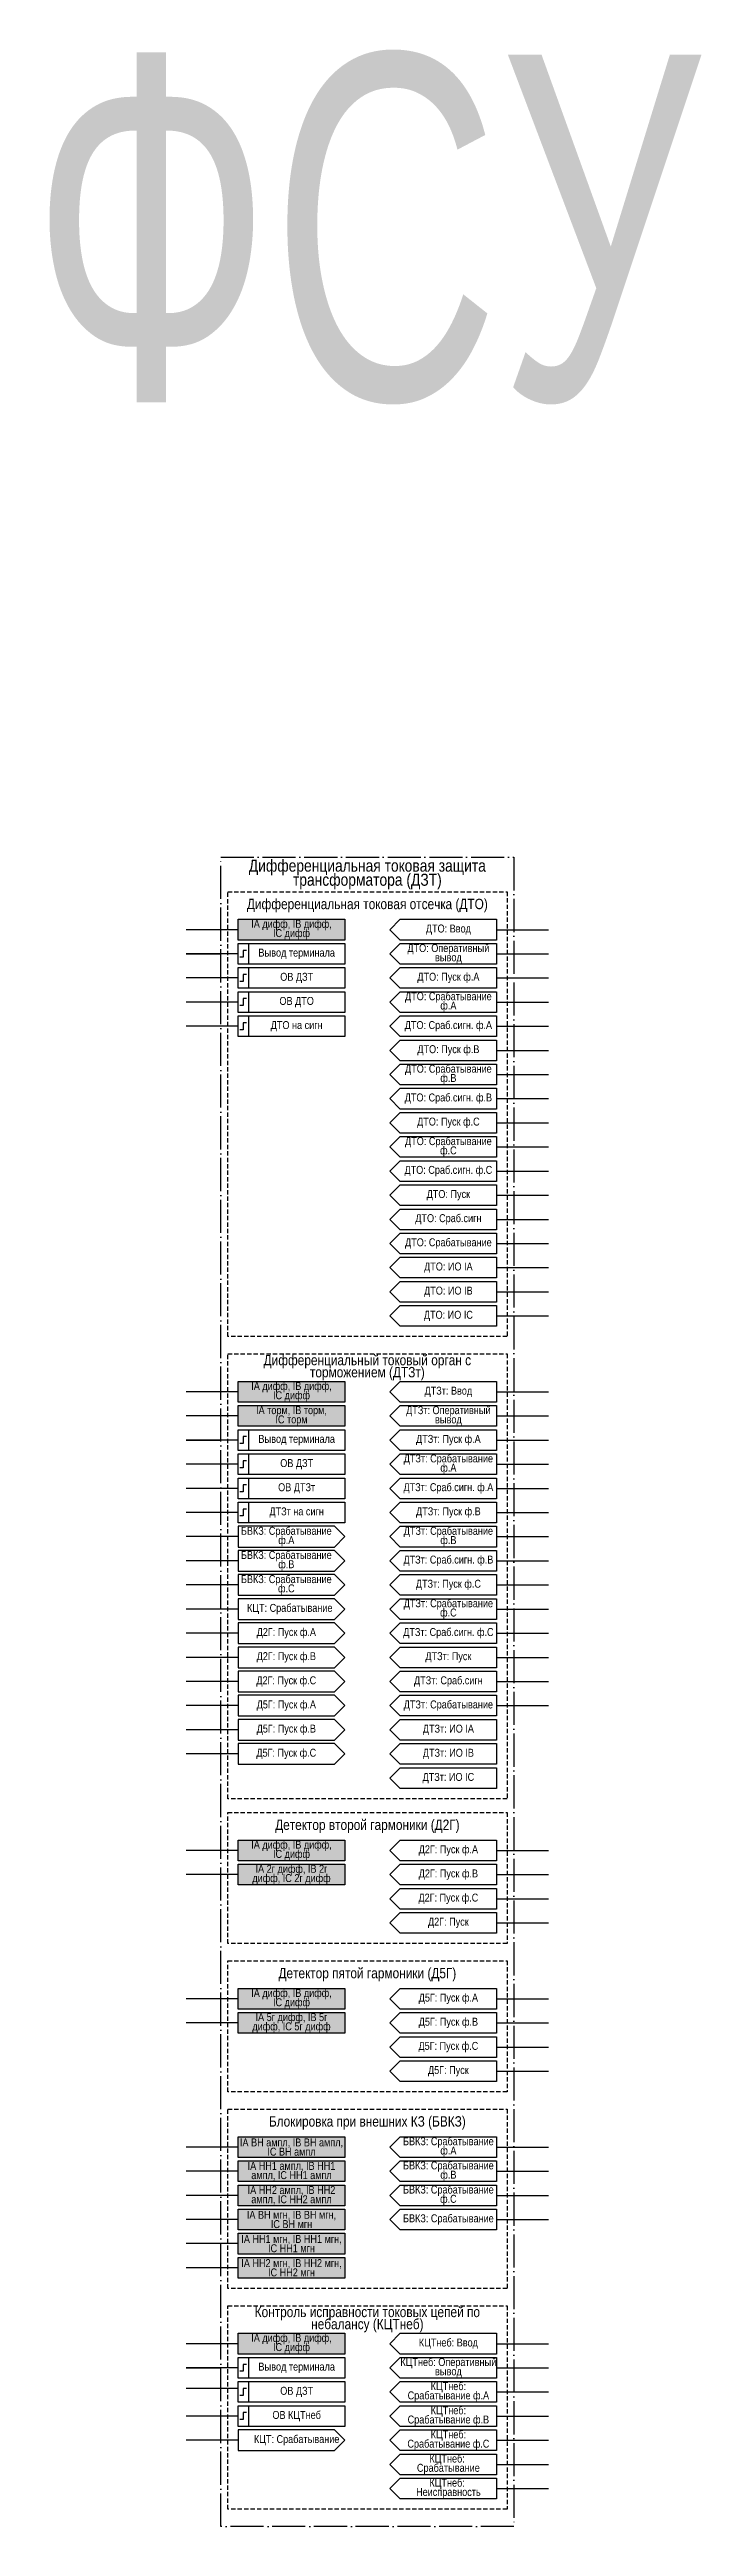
# Model space of a CAD drawing. Header units: millimetres. Extents: x -805 to 2714, y -997 to 959.
# Drawn here: x 2525 to 2714, y -346 to 372 of the extents above; entities that cross this region are included whole.
import ezdxf

# ---------------------------------------------------------------- set-up
doc = ezdxf.new("R2010")
doc.units = ezdxf.units.MM
doc.linetypes.add('ACAD_ISO04W100', pattern=[30, 24, -3, 0, -3])
doc.linetypes.add('штриховая2', pattern=[0.375, 0.25, -0.125])
doc.layers.add('TEXT', color=7, linetype='Continuous', lineweight=25)
doc.layers.add('Основная', color=7, linetype='Continuous')
doc.styles.add('2.5_Gost_RD', font='ARIALN.TTF', dxfattribs={"height": 2.5})
doc.styles.add('3.5_Gost_RD', font='ARIALN.TTF', dxfattribs={"height": 3.5})

msp = doc.modelspace()

# ---------------------------------------------------------------- texts
at = {"color": 30, "ltscale": 100, "attachment_point": 5, "style": '3.5_Gost_RD'}
for s, insert, char_height, width in [('{\\W0.8;\\C3;ФСУ}', (2617, 320), 100, 290), ('\\pxsm0.7;Дифференциальная токовая защита трансформатора (ДЗТ)', (2617.5, 133), 3.5, 85), ('\\pxsm0.7;Дифференциальная токовая отсечка (ДТО)', (2617.5, 124), 3, 81), ('\\pxsm0.7;Дифференциальный токовый орган с торможением (ДТЗт)', (2617.5, -10), 3, 81), ('\\pxsm0.7;Детектор второй гармоники (Д2Г)', (2617.5, -143), 3, 81), ('\\pxsm0.7;Детектор пятой гармоники (Д5Г)', (2617.5, -186), 3, 81), ('\\pxsm0.7;Блокировка при внешних КЗ (БВКЗ)', (2617.5, -229), 3, 81), ('\\pxsm0.7;Контроль исправности токовых цепей по небалансу (КЦТнеб)', (2617.5, -286), 3, 81)]:
    msp.add_mtext(s, dxfattribs=dict(at, insert=insert, char_height=char_height, width=width))
at = {"color": 0, "ltscale": 100, "char_height": 2.3, "attachment_point": 5, "style": '2.5_Gost_RD'}
for s, insert, width in [('\\pxsm0.7;{\\C256;IA дифф, IB дифф, IC дифф}', (2595.5, 117), 23.725), ('\\pxsm0.7;{\\C256;Вывод терминала}', (2597, 110), 28), ('\\pxsm0.7;{\\C256;ДТО на сигн}', (2597, 89), 28), ('\\pxsm0.7;{\\C256;IA дифф, IB дифф, IC дифф}', (2595.5, -17), 23.725), ('\\pxsm0.7;{\\C256;IA торм, IB торм, IC торм}', (2595.5, -24), 20.7005), ('\\pxsm0.7;{\\C256;Вывод терминала}', (2597, -31), 28), ('\\pxsm0.7;{\\C256;ДТЗт на сигн}', (2597, -52), 28), ('\\pxsm0.7;{\\C256;IA дифф, IB дифф, IC дифф}', (2595.5, -150), 23.725), ('\\pxsm0.7;{\\C256;IA 2г дифф, IB 2г дифф, IC 2г дифф}', (2595.5, -157), 29.1365), ('\\pxsm0.7;{\\C256;IA дифф, IB дифф, IC дифф}', (2595.5, -193), 23.725), ('\\pxsm0.7;{\\C256;IA 5г дифф, IB 5г дифф, IC 5г дифф}', (2595.5, -200), 29.1365), ('\\pxsm0.7;{\\C256;IA ВН ампл, IB ВН ампл, IC ВН ампл}', (2595.5, -236), 31), ('\\pxsm0.7;{\\C256;IA НН1 ампл, IB НН1 ампл, IC НН1 ампл}', (2595.5, -243), 31.5052), ('\\pxsm0.7;{\\C256;IA НН2 ампл, IB НН2 ампл, IC НН2 ампл}', (2595.5, -250), 31.5052), ('\\pxsm0.7;{\\C256;IA ВН мгн, IB ВН мгн, IC ВН мгн}', (2595.5, -257), 26.1583), ('\\pxsm0.7;{\\C256;IA НН1 мгн, IB НН1 мгн, IC НН1 мгн}', (2595.5, -264), 29.86), ('\\pxsm0.7;{\\C256;IA НН2 мгн, IB НН2 мгн, IC НН2 мгн}', (2595.5, -271), 29.86), ('\\pxsm0.7;{\\C256;IA дифф, IB дифф, IC дифф}', (2595.5, -293), 23.725)]:
    msp.add_mtext(s, dxfattribs=dict(at, insert=insert, width=width))
at = {"ltscale": 100, "char_height": 2.3, "width": 28, "attachment_point": 5, "style": '2.5_Gost_RD'}
for s, insert in [('\\pxsm0.7;ДТО: Ввод', (2641, 117)), ('\\pxsm0.7;ДТО: Оперативный вывод', (2641, 110)), ('\\pxsm0.7;ДТО: ИО IА', (2641, 19)), ('\\pxsm0.7;ДТО: ИО IB', (2641, 12)), ('\\pxsm0.7;ДТО: ИО IС', (2641, 5)), ('\\pxsm0.7;ДТЗт: Оперативный вывод', (2641, -24)), ('\\pxsm0.7;ДТЗт: Ввод', (2641, -17)), ('\\pxsm0.7;{\\C256;ДТЗт:} ИО IА', (2641, -115)), ('\\pxsm0.7;{\\C256;ДТЗт:} ИО IB', (2641, -122)), ('\\pxsm0.7;{\\C256;ДТЗт:} ИО IC', (2641, -129)), ('\\pxsm0.7;Вывод терминала', (2597, -300))]:
    msp.add_mtext(s, dxfattribs=dict(at, insert=insert))
at = {"layer": 'TEXT', "color": 0, "ltscale": 100, "char_height": 2.3, "width": 28, "attachment_point": 5, "style": '2.5_Gost_RD'}
for insert in [(2597, 103), (2597, -38), (2597, -307)]:
    msp.add_mtext('\\pxsm0.7;{\\C256;ОВ ДЗТ}', dxfattribs=dict(at, insert=insert))
at = {"layer": 'Основная', "color": 0, "ltscale": 100, "char_height": 2.3, "attachment_point": 5, "style": '2.5_Gost_RD'}
for s, insert, width in [('\\pxsm0.7;{\\C256;ДТО: Пуск ф.А}', (2641, 103), 28), ('\\pxsm0.7;{\\C256;ОВ ДТО}', (2597, 96), 28), ('\\pxsm0.7;{\\C256;ДТО: Срабатывание ф.А}', (2641, 96), 28), ('\\pxsm0.7;{\\C256;ДТО: Пуск ф.В}', (2641, 82), 28), ('\\pxsm0.7;{\\C256;ДТО: Срабатывание ф.В}', (2641, 75), 28), ('\\pxsm0.7;{\\C256;ДТО: Сраб.сигн. ф.В}', (2641, 68), 28), ('\\pxsm0.7;{\\C256;ДТО: Пуск ф.С}', (2641, 61), 28), ('\\pxsm0.7;{\\C256;ДТО: Срабатывание ф.С}', (2641, 54), 28), ('\\pxsm0.7;{\\C256;ДТО: Сраб.сигн. ф.С}', (2641, 47), 28), ('\\pxsm0.7;{\\C256;ДТО: Пуск}', (2641, 40), 28), ('\\pxsm0.7;{\\C256;ДТО: Сраб.сигн}', (2641, 33), 28), ('\\pxsm0.7;{\\C256;ДТО: Срабатывание}', (2641, 26), 28), ('\\pxsm0.7;{\\C256;ДТЗт: Срабатывание ф.А}', (2641, -38), 28), ('\\pxsm0.7;{\\C256;ДТЗт: Пуск ф.А}', (2641, -31), 28), ('\\pxsm0.7;{\\C256;ОВ ДТЗт}', (2597, -45), 28), ('\\pxsm0.7;{\\C256;БВКЗ: Срабатывание ф.А}', (2594, -59), 28), ('\\pxsm0.7;{\\C256;ДТЗт: Срабатывание ф.В}', (2641, -59), 28), ('\\pxsm0.7;{\\C256;ДТЗт: Пуск ф.В}', (2641, -52), 28), ('\\pxsm0.7;{\\C256;БВКЗ: Срабатывание ф.В}', (2594, -66), 28), ('\\pxsm0.7;{\\C256;БВКЗ: Срабатывание ф.С}', (2594, -73), 28), ('\\pxsm0.7;{\\C256;ДТЗт: Пуск ф.С}', (2641, -73), 28), ('\\pxsm0.7;{\\C256;КЦТ: Срабатывание}', (2595, -80), 26.5083), ('\\pxsm0.7;{\\C256;ДТЗт: Срабатывание ф.С}', (2641, -80), 28), ('\\pxsm0.7;{\\C256;Д2Г: Пуск ф.А}', (2594, -87), 28), ('\\pxsm0.7;{\\C256;Д2Г: Пуск ф.B}', (2594, -94), 28), ('\\pxsm0.7;{\\C256;ДТЗт: Пуск}', (2641, -94), 28), ('\\pxsm0.7;{\\C256;Д2Г: Пуск ф.C}', (2594, -101), 28), ('\\pxsm0.7;{\\C256;Д5Г: Пуск ф.А}', (2594, -108), 28), ('\\pxsm0.7;{\\C256;ДТЗт: Срабатывание}', (2641, -108), 28), ('\\pxsm0.7;{\\C256;Д5Г: Пуск ф.B}', (2594, -115), 28), ('\\pxsm0.7;{\\C256;Д5Г: Пуск ф.C}', (2594, -122), 28), ('\\pxsm0.7;{\\C256;БВКЗ: Срабатывание ф.А}', (2641, -236), 28), ('\\pxsm0.7;{\\C256;БВКЗ: Срабатывание ф.В}', (2641, -243), 28), ('\\pxsm0.7;{\\C256;БВКЗ: Срабатывание ф.С}', (2641, -250), 28), ('\\pxsm0.7;{\\C256;БВКЗ: Срабатывание}', (2641, -257), 28), ('\\pxsm0.7;{\\C256;КЦТнеб: Оперативный вывод}', (2641, -300), 28), ('\\pxsm0.7;{\\C256;КЦТнеб: Срабатывание ф.А}', (2641, -307), 26.5083), ('\\pxsm0.7;{\\C256;ОВ КЦТнеб}', (2597, -314), 28), ('\\pxsm0.7;{\\C256;КЦТнеб: Срабатывание ф.В}', (2641, -314), 25.2956), ('\\pxsm0.7;{\\C256;КЦТ: Срабатывание}', (2597, -321), 28), ('\\pxsm0.7;{\\C256;КЦТнеб: Срабатывание ф.С}', (2641, -321), 25.7463), ('\\pxsm0.7;{\\C256;КЦТнеб:  Срабатывание}', (2641, -328), 28), ('\\pxsm0.7;{\\C256;КЦТнеб:  Неисправность}', (2641, -335), 28)]:
    msp.add_mtext(s, dxfattribs=dict(at, insert=insert, width=width))
at = {"layer": 'Основная', "ltscale": 100, "char_height": 2.3, "width": 28, "attachment_point": 5, "style": '2.5_Gost_RD'}
for s, insert in [('\\pxsm0.7;ДТО: Сраб.сигн. ф.А', (2641, 89)), ('\\pxsm0.7;ДТЗт: Сраб.сигн. ф.А', (2641, -45)), ('\\pxsm0.7;ДТЗт: Сраб.сигн. ф.В', (2641, -66)), ('\\pxsm0.7;ДТЗт: Сраб.сигн. ф.С', (2641, -87)), ('\\pxsm0.7;ДТЗт: Сраб.сигн', (2641, -101)), ('КЦТнеб: Ввод', (2641, -293))]:
    msp.add_mtext(s, dxfattribs=dict(at, insert=insert))
at = {"layer": 'Основная', "color": 3, "ltscale": 100, "char_height": 2.3, "width": 28, "attachment_point": 5, "style": '2.5_Gost_RD'}
for s, insert in [('\\pxsm0.7;{\\C256;Д2Г: Пуск ф.А}', (2641, -150)), ('\\pxsm0.7;{\\C256;Д2Г: Пуск ф.В}', (2641, -157)), ('\\pxsm0.7;{\\C256;Д2Г: Пуск ф.С}', (2641, -164)), ('\\pxsm0.7;{\\C256;Д2Г: Пуск}', (2641, -171)), ('\\pxsm0.7;{\\C256;Д5Г: Пуск ф.А}', (2641, -193)), ('\\pxsm0.7;{\\C256;Д5Г: Пуск ф.В}', (2641, -200)), ('\\pxsm0.7;{\\C256;Д5Г: Пуск ф.С}', (2641, -207)), ('\\pxsm0.7;{\\C256;Д5Г: Пуск}', (2641, -214))]:
    msp.add_mtext(s, dxfattribs=dict(at, insert=insert))

# ---------------------------------------------------------------- hatches: boundary and pattern name
at = {"ltscale": 100, "true_color": 0xf7941d}
h = msp.add_hatch(color=30, dxfattribs=at)
h.dxf.hatch_style = 1
h.paths.add_polyline_path([(2580, 120), (2611, 120), (2611, 114), (2580, 114)])
h = msp.add_hatch(color=30, dxfattribs=at)
h.dxf.hatch_style = 1
h.paths.add_polyline_path([(2580, -14), (2611, -14), (2611, -20), (2580, -20)])
h = msp.add_hatch(color=30, dxfattribs=at)
h.dxf.hatch_style = 1
h.paths.add_polyline_path([(2580, -21), (2611, -21), (2611, -27), (2580, -27)])
h = msp.add_hatch(color=30, dxfattribs=at)
h.dxf.hatch_style = 1
h.paths.add_polyline_path([(2580, -147), (2611, -147), (2611, -153), (2580, -153)])
h = msp.add_hatch(color=30, dxfattribs=at)
h.dxf.hatch_style = 1
h.paths.add_polyline_path([(2580, -154), (2611, -154), (2611, -160), (2580, -160)])
h = msp.add_hatch(color=30, dxfattribs=at)
h.dxf.hatch_style = 1
h.paths.add_polyline_path([(2580, -190), (2611, -190), (2611, -196), (2580, -196)])
h = msp.add_hatch(color=30, dxfattribs=at)
h.dxf.hatch_style = 1
h.paths.add_polyline_path([(2580, -197), (2611, -197), (2611, -203), (2580, -203)])
h = msp.add_hatch(color=30, dxfattribs=at)
h.dxf.hatch_style = 1
h.paths.add_polyline_path([(2580, -233), (2611, -233), (2611, -239), (2580, -239)])
h = msp.add_hatch(color=30, dxfattribs=at)
h.dxf.hatch_style = 1
h.paths.add_polyline_path([(2580, -240), (2611, -240), (2611, -246), (2580, -246)])
h = msp.add_hatch(color=30, dxfattribs=at)
h.dxf.hatch_style = 1
h.paths.add_polyline_path([(2580, -247), (2611, -247), (2611, -253), (2580, -253)])
h = msp.add_hatch(color=30, dxfattribs=at)
h.dxf.hatch_style = 1
h.paths.add_polyline_path([(2580, -254), (2611, -254), (2611, -260), (2580, -260)])
h = msp.add_hatch(color=30, dxfattribs=at)
h.dxf.hatch_style = 1
h.paths.add_polyline_path([(2580, -261), (2611, -261), (2611, -267), (2580, -267)])
h = msp.add_hatch(color=30, dxfattribs=at)
h.dxf.hatch_style = 1
h.paths.add_polyline_path([(2580, -268), (2611, -268), (2611, -274), (2580, -274)])
h = msp.add_hatch(color=30, dxfattribs=at)
h.dxf.hatch_style = 1
h.paths.add_polyline_path([(2580, -290), (2611, -290), (2611, -296), (2580, -296)])

# ---------------------------------------------------------------- linework, layer by layer
at = {"ltscale": 100}
for p, q in [((2580, 117), (2565, 117)), ((2655, 117), (2670, 117)), ((2580, 110), (2565, 110)), ((2565, 110), (2575, 110)), ((2655, 110), (2670, 110)), ((2580, 103), (2565, 103)), ((2655, 103), (2670, 103)), ((2580, 96), (2565, 96)), ((2655, 96), (2670, 96)), ((2580, 89), (2565, 89)), ((2655, 89), (2670, 89)), ((2655, 82), (2670, 82)), ((2655, 75), (2670, 75)), ((2655, 68), (2670, 68)), ((2655, 61), (2670, 61)), ((2655, 54), (2670, 54)), ((2655, 47), (2670, 47)), ((2655, 40), (2670, 40)), ((2655, 33), (2670, 33)), ((2655, 26), (2670, 26)), ((2655, 19), (2670, 19)), ((2655, 12), (2670, 12)), ((2655, 5), (2670, 5)), ((2580, -17), (2565, -17)), ((2655, -17), (2670, -17)), ((2580, -24), (2565, -24)), ((2655, -24), (2670, -24)), ((2580, -31), (2565, -31)), ((2565, -31), (2575, -31)), ((2655, -31), (2670, -31)), ((2580, -38), (2565, -38)), ((2655, -38), (2670, -38)), ((2580, -45), (2565, -45)), ((2655, -45), (2670, -45)), ((2580, -52), (2565, -52)), ((2655, -52), (2670, -52)), ((2580, -59), (2565, -59)), ((2655, -59), (2670, -59)), ((2580, -66), (2565, -66)), ((2655, -66), (2670, -66)), ((2580, -73), (2565, -73)), ((2655, -73), (2670, -73)), ((2580, -80), (2565, -80)), ((2655, -80), (2670, -80)), ((2580, -87), (2565, -87)), ((2655, -87), (2670, -87)), ((2580, -94), (2565, -94)), ((2655, -94), (2670, -94)), ((2580, -101), (2565, -101)), ((2655, -101), (2670, -101)), ((2580, -108), (2565, -108)), ((2655, -108), (2670, -108)), ((2580, -115), (2565, -115)), ((2580, -122), (2565, -122)), ((2580, -150), (2565, -150)), ((2655, -150), (2670, -150)), ((2580, -157), (2565, -157)), ((2655, -157), (2670, -157)), ((2655, -164), (2670, -164)), ((2655, -171), (2670, -171)), ((2580, -193), (2565, -193)), ((2655, -193), (2670, -193)), ((2580, -200), (2565, -200)), ((2655, -200), (2670, -200)), ((2655, -207), (2670, -207)), ((2655, -214), (2670, -214)), ((2580, -236), (2565, -236)), ((2655, -236), (2670, -236)), ((2580, -243), (2565, -243)), ((2655, -243), (2670, -243)), ((2580, -250), (2565, -250)), ((2655, -250), (2670, -250)), ((2580, -257), (2565, -257)), ((2655, -257), (2670, -257)), ((2580, -264), (2565, -264)), ((2580, -271), (2565, -271)), ((2580, -293), (2565, -293)), ((2655, -293), (2670, -293)), ((2580, -300), (2565, -300)), ((2565, -300), (2575, -300)), ((2655, -300), (2670, -300)), ((2580, -306), (2565, -306)), ((2655, -307), (2670, -307)), ((2580, -314), (2565, -314)), ((2655, -314), (2670, -314)), ((2580, -321), (2565, -321)), ((2655, -321), (2670, -321)), ((2655, -328), (2670, -328)), ((2655, -335), (2670, -335))]:
    msp.add_line(p, q, dxfattribs=at)
at = {"color": 251, "linetype": 'ACAD_ISO04W100', "lineweight": 30, "ltscale": 0.4, "true_color": 0x58595b}
msp.add_lwpolyline([(2575, 138), (2660, 138), (2660, -346), (2575, -346)], close=True, dxfattribs=at)
at = {"linetype": 'штриховая2', "ltscale": 5}
for points in [[(2577, 128), (2658, 128), (2658, -1), (2577, -1)], [(2577, -6), (2658, -6), (2658, -135), (2577, -135)], [(2577, -139), (2658, -139), (2658, -177), (2577, -177)], [(2577, -182), (2658, -182), (2658, -220), (2577, -220)], [(2577, -225), (2658, -225), (2658, -277), (2577, -277)], [(2577, -282), (2658, -282), (2658, -341), (2577, -341)]]:
    msp.add_lwpolyline(points, close=True, dxfattribs=at)
at = {"ltscale": 100}
for points in [[(2580, 120), (2611, 120), (2611, 114), (2580, 114)], [(2580, 113), (2583, 113), (2583, 107), (2580, 107)], [(2580, 113), (2611, 113), (2611, 107), (2580, 107)], [(2580, 106), (2583, 106), (2583, 100), (2580, 100)], [(2580, 106), (2611, 106), (2611, 100), (2580, 100)], [(2580, 99), (2583, 99), (2583, 93), (2580, 93)], [(2580, 99), (2611, 99), (2611, 93), (2580, 93)], [(2580, 92), (2583, 92), (2583, 86), (2580, 86)], [(2580, 92), (2611, 92), (2611, 86), (2580, 86)], [(2655, 22), (2655, 16), (2627, 16), (2624, 19), (2627, 22)], [(2655, 15), (2655, 9), (2627, 9), (2624, 12), (2627, 15)], [(2655, 8), (2655, 2), (2627, 2), (2624, 5), (2627, 8)], [(2580, -14), (2611, -14), (2611, -20), (2580, -20)], [(2580, -21), (2611, -21), (2611, -27), (2580, -27)], [(2580, -28), (2583, -28), (2583, -34), (2580, -34)], [(2580, -28), (2611, -28), (2611, -34), (2580, -34)], [(2580, -35), (2583, -35), (2583, -41), (2580, -41)], [(2580, -35), (2611, -35), (2611, -41), (2580, -41)], [(2580, -42), (2583, -42), (2583, -48), (2580, -48)], [(2580, -42), (2611, -42), (2611, -48), (2580, -48)], [(2580, -49), (2583, -49), (2583, -55), (2580, -55)], [(2580, -49), (2611, -49), (2611, -55), (2580, -55)], [(2655, -112), (2655, -118), (2627, -118), (2624, -115), (2627, -112)], [(2655, -119), (2655, -125), (2627, -125), (2624, -122), (2627, -119)], [(2655, -126), (2655, -132), (2627, -132), (2624, -129), (2627, -126)], [(2580, -147), (2611, -147), (2611, -153), (2580, -153)], [(2580, -154), (2611, -154), (2611, -160), (2580, -160)], [(2580, -190), (2611, -190), (2611, -196), (2580, -196)], [(2580, -197), (2611, -197), (2611, -203), (2580, -203)], [(2580, -233), (2611, -233), (2611, -239), (2580, -239)], [(2580, -240), (2611, -240), (2611, -246), (2580, -246)], [(2580, -247), (2611, -247), (2611, -253), (2580, -253)], [(2580, -254), (2611, -254), (2611, -260), (2580, -260)], [(2580, -261), (2611, -261), (2611, -267), (2580, -267)], [(2580, -268), (2611, -268), (2611, -274), (2580, -274)], [(2580, -290), (2611, -290), (2611, -296), (2580, -296)], [(2580, -297), (2583, -297), (2583, -303), (2580, -303)], [(2580, -297), (2611, -297), (2611, -303), (2580, -303)], [(2580, -304), (2583, -304), (2583, -310), (2580, -310)], [(2580, -304), (2611, -304), (2611, -310), (2580, -310)], [(2580, -311), (2583, -311), (2583, -317), (2580, -317)], [(2580, -311), (2611, -311), (2611, -317), (2580, -317)]]:
    msp.add_lwpolyline(points, close=True, dxfattribs=at)
for points in [[(2624, 117), (2627, 120), (2655, 120), (2655, 114), (2627, 114), (2624, 117)], [(2624, 110), (2627, 113), (2655, 113), (2655, 107), (2627, 107), (2624, 110)], [(2624, -17), (2627, -14), (2655, -14), (2655, -20), (2627, -20), (2624, -17)], [(2624, -24), (2627, -21), (2655, -21), (2655, -27), (2627, -27), (2624, -24)]]:
    msp.add_lwpolyline(points, dxfattribs=at)
at = {"lineweight": 30, "ltscale": 100}
for points in [[(2582.5, 111), (2581.5, 111), (2581.5, 109), (2580.5, 109)], [(2582.5, 104), (2581.5, 104), (2581.5, 102), (2580.5, 102)], [(2582.5, 97), (2581.5, 97), (2581.5, 95), (2580.5, 95)], [(2582.5, 90), (2581.5, 90), (2581.5, 88), (2580.5, 88)], [(2582.5, -30), (2581.5, -30), (2581.5, -32), (2580.5, -32)], [(2582.5, -37), (2581.5, -37), (2581.5, -39), (2580.5, -39)], [(2582.5, -44), (2581.5, -44), (2581.5, -46), (2580.5, -46)], [(2582.5, -51), (2581.5, -51), (2581.5, -53), (2580.5, -53)], [(2582.5, -299), (2581.5, -299), (2581.5, -301), (2580.5, -301)], [(2582.5, -306), (2581.5, -306), (2581.5, -308), (2580.5, -308)], [(2582.5, -313), (2581.5, -313), (2581.5, -315), (2580.5, -315)]]:
    msp.add_lwpolyline(points, dxfattribs=at)
at = {"layer": 'Основная', "ltscale": 100}
for points in [[(2655, 106), (2655, 100), (2627, 100), (2624, 103), (2627, 106)], [(2655, 99), (2655, 93), (2627, 93), (2624, 96), (2627, 99)], [(2655, 92), (2655, 86), (2627, 86), (2624, 89), (2627, 92)], [(2655, 85), (2655, 79), (2627, 79), (2624, 82), (2627, 85)], [(2655, 78), (2655, 72), (2627, 72), (2624, 75), (2627, 78)], [(2655, 71), (2655, 65), (2627, 65), (2624, 68), (2627, 71)], [(2655, 64), (2655, 58), (2627, 58), (2624, 61), (2627, 64)], [(2655, 57), (2655, 51), (2627, 51), (2624, 54), (2627, 57)], [(2655, 50), (2655, 44), (2627, 44), (2624, 47), (2627, 50)], [(2655, 43), (2655, 37), (2627, 37), (2624, 40), (2627, 43)], [(2655, 36), (2655, 30), (2627, 30), (2624, 33), (2627, 36)], [(2655, 29), (2655, 23), (2627, 23), (2624, 26), (2627, 29)], [(2655, -28), (2655, -34), (2627, -34), (2624, -31), (2627, -28)], [(2655, -35), (2655, -41), (2627, -41), (2624, -38), (2627, -35)], [(2655, -42), (2655, -48), (2627, -48), (2624, -45), (2627, -42)], [(2655, -49), (2655, -55), (2627, -55), (2624, -52), (2627, -49)], [(2580, -56), (2580, -62), (2608, -62), (2611, -59), (2608, -56)], [(2655, -56), (2655, -62), (2627, -62), (2624, -59), (2627, -56)], [(2580, -63), (2580, -69), (2608, -69), (2611, -66), (2608, -63)], [(2655, -63), (2655, -69), (2627, -69), (2624, -66), (2627, -63)], [(2580, -70), (2580, -76), (2608, -76), (2611, -73), (2608, -70)], [(2655, -70), (2655, -76), (2627, -76), (2624, -73), (2627, -70)], [(2580, -77), (2580, -83), (2608, -83), (2611, -80), (2608, -77)], [(2655, -77), (2655, -83), (2627, -83), (2624, -80), (2627, -77)], [(2580, -84), (2580, -90), (2608, -90), (2611, -87), (2608, -84)], [(2655, -84), (2655, -90), (2627, -90), (2624, -87), (2627, -84)], [(2580, -91), (2580, -97), (2608, -97), (2611, -94), (2608, -91)], [(2655, -91), (2655, -97), (2627, -97), (2624, -94), (2627, -91)], [(2580, -98), (2580, -104), (2608, -104), (2611, -101), (2608, -98)], [(2655, -98), (2655, -104), (2627, -104), (2624, -101), (2627, -98)], [(2580, -105), (2580, -111), (2608, -111), (2611, -108), (2608, -105)], [(2655, -105), (2655, -111), (2627, -111), (2624, -108), (2627, -105)], [(2580, -112), (2580, -118), (2608, -118), (2611, -115), (2608, -112)], [(2580, -119), (2580, -125), (2608, -125), (2611, -122), (2608, -119)], [(2655, -147), (2655, -153), (2627, -153), (2624, -150), (2627, -147)], [(2655, -154), (2655, -160), (2627, -160), (2624, -157), (2627, -154)], [(2655, -161), (2655, -167), (2627, -167), (2624, -164), (2627, -161)], [(2655, -168), (2655, -174), (2627, -174), (2624, -171), (2627, -168)], [(2655, -190), (2655, -196), (2627, -196), (2624, -193), (2627, -190)], [(2655, -197), (2655, -203), (2627, -203), (2624, -200), (2627, -197)], [(2655, -204), (2655, -210), (2627, -210), (2624, -207), (2627, -204)], [(2655, -211), (2655, -217), (2627, -217), (2624, -214), (2627, -211)], [(2655, -233), (2655, -239), (2627, -239), (2624, -236), (2627, -233)], [(2655, -240), (2655, -246), (2627, -246), (2624, -243), (2627, -240)], [(2655, -247), (2655, -253), (2627, -253), (2624, -250), (2627, -247)], [(2655, -254), (2655, -260), (2627, -260), (2624, -257), (2627, -254)], [(2655, -290), (2655, -296), (2627, -296), (2624, -293), (2627, -290)], [(2655, -297), (2655, -303), (2627, -303), (2624, -300), (2627, -297)], [(2655, -304), (2655, -310), (2627, -310), (2624, -307), (2627, -304)], [(2655, -311), (2655, -317), (2627, -317), (2624, -314), (2627, -311)], [(2580, -318), (2580, -324), (2608, -324), (2611, -321), (2608, -318)], [(2655, -318), (2655, -324), (2627, -324), (2624, -321), (2627, -318)], [(2655, -325), (2655, -331), (2627, -331), (2624, -328), (2627, -325)], [(2655, -332), (2655, -338), (2627, -338), (2624, -335), (2627, -332)]]:
    msp.add_lwpolyline(points, close=True, dxfattribs=at)

msp.set_redraw_order([(e.dxf.handle, doc.entitydb.next_handle()) for e in msp.query("TEXT MTEXT ATTDEF DIMENSION ARC_DIMENSION")])  # texts and dimensions are drawn at this point

doc.saveas('drawing.dxf')
